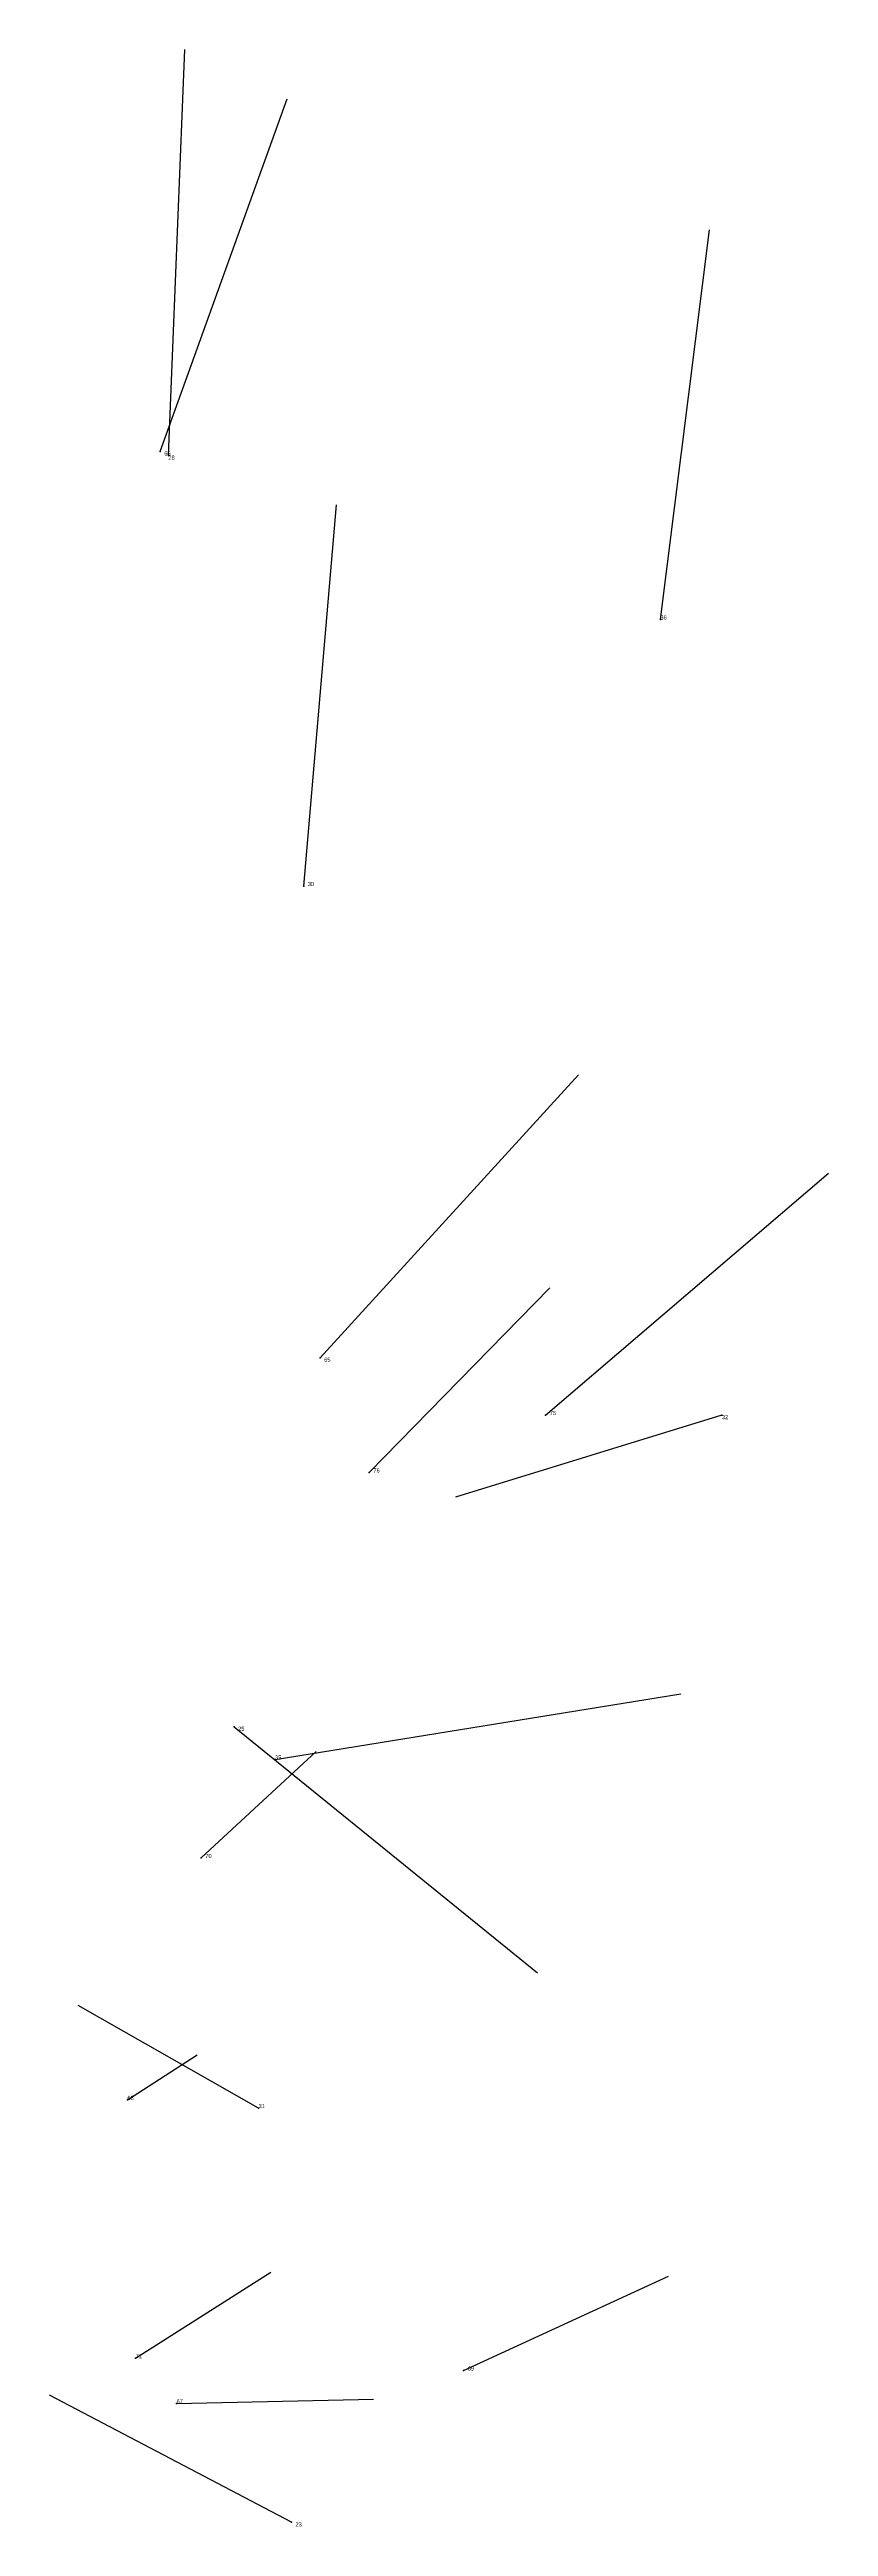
# Model space of a CAD drawing. Extents: x 0 to 1.06, y 0.02 to 1.09.
# Drawn here: x 0.617 to 0.807, y 0.484 to 1.088 of the extents above; entities that cross this region are included whole.
import ezdxf

# ---------------------------------------------------------------- set-up
doc = ezdxf.new("R2010")
doc.units = 0
for name, color, linetype in [('Facilities', 3, 'CONTINUOUS'), ('Normals', 1, 'CONTINUOUS'), ('Source_points', 5, 'CONTINUOUS'), ('Text', 3, 'CONTINUOUS')]:
    doc.layers.add(name, color=color, linetype=linetype)

msp = doc.modelspace()

# ---------------------------------------------------------------- linework, layer by layer
at = {"layer": 'Facilities', "color": 3}
for p in [(0.644, 0.99, 0.729), (0.646, 0.989, 0.331), (0.766, 0.949, 0.082), (0.679, 0.884, 0.063), (0.683, 0.769, 0.574), (0.738, 0.755, 0.64), (0.781, 0.755, 0.05), (0.695, 0.741, 0.845), (0.662, 0.679, 0.296), (0.672, 0.671, 0.484), (0.654, 0.647, 0.99), (0.636, 0.588, 0.86), (0.668, 0.586, 0.032), (0.638, 0.525, 0.928), (0.718, 0.522, 0.801), (0.648, 0.514, 0.738), (0.676, 0.485, 0.121)]:
    msp.add_point(p, dxfattribs=at)
at = {"layer": 'Normals', "color": 1}
for p, q in [((0.646, 0.989, 0.331), (0.65, 1.088, 0.322)), ((0.644, 0.99, 0.729), (0.675, 1.076, 0.77)), ((0.766, 0.949, 0.082), (0.778, 1.044, 0.052)), ((0.679, 0.884, 0.063), (0.687, 0.977, 0.026)), ((0.683, 0.769, 0.574), (0.746, 0.838, 0.609)), ((0.738, 0.755, 0.64), (0.807, 0.814, 0.683)), ((0.695, 0.741, 0.845), (0.739, 0.786, 0.923)), ((0.781, 0.755, 0.05), (0.716, 0.735, 0.123)), ((0.672, 0.671, 0.484), (0.771, 0.687, 0.49)), ((0.662, 0.679, 0.296), (0.736, 0.619, 0.265)), ((0.654, 0.647, 0.99), (0.682, 0.673, 1.083)), ((0.668, 0.586, 0.032), (0.624, 0.611, 0.118)), ((0.636, 0.588, 0.86), (0.653, 0.599, 0.958)), ((0.638, 0.525, 0.928), (0.671, 0.546, 1.021)), ((0.718, 0.522, 0.801), (0.768, 0.545, 0.885)), ((0.676, 0.485, 0.121), (0.617, 0.516, 0.195)), ((0.648, 0.514, 0.738), (0.696, 0.515, 0.825))]:
    msp.add_line(p, q, dxfattribs=at)
at = {"layer": 'Source_points', "color": 5}
for p in [(0.644, 0.99, 0.729), (0.646, 0.989, 0.331), (0.766, 0.949, 0.082), (0.679, 0.884, 0.063), (0.683, 0.769, 0.574), (0.738, 0.755, 0.64), (0.781, 0.755, 0.05), (0.695, 0.741, 0.845), (0.662, 0.679, 0.296), (0.672, 0.671, 0.484), (0.654, 0.647, 0.99), (0.636, 0.588, 0.86), (0.668, 0.586, 0.032), (0.638, 0.525, 0.928), (0.718, 0.522, 0.801), (0.648, 0.514, 0.738), (0.676, 0.485, 0.121)]:
    msp.add_point(p, dxfattribs=at)

# ---------------------------------------------------------------- texts
at = {"layer": 'Text', "color": 3}
for s, p in [('66', (0.645, 0.989, 0.729)), ('28', (0.646, 0.988, 0.331)), ('36', (0.766, 0.949, 0.082)), ('30', (0.68, 0.884, 0.063)), ('65', (0.684, 0.768, 0.574)), ('75', (0.739, 0.755, 0.64)), ('32', (0.781, 0.754, 0.05)), ('76', (0.696, 0.741, 0.845)), ('25', (0.663, 0.678, 0.296)), ('35', (0.672, 0.671, 0.484)), ('70', (0.655, 0.647, 0.99)), ('68', (0.636, 0.588, 0.86)), ('31', (0.668, 0.586, 0.032)), ('71', (0.638, 0.525, 0.928)), ('69', (0.719, 0.522, 0.801)), ('67', (0.648, 0.514, 0.738)), ('23', (0.677, 0.484, 0.121))]:
    msp.add_text(s, height=0.001, dxfattribs=at).set_placement(p)

doc.saveas('drawing.dxf')
